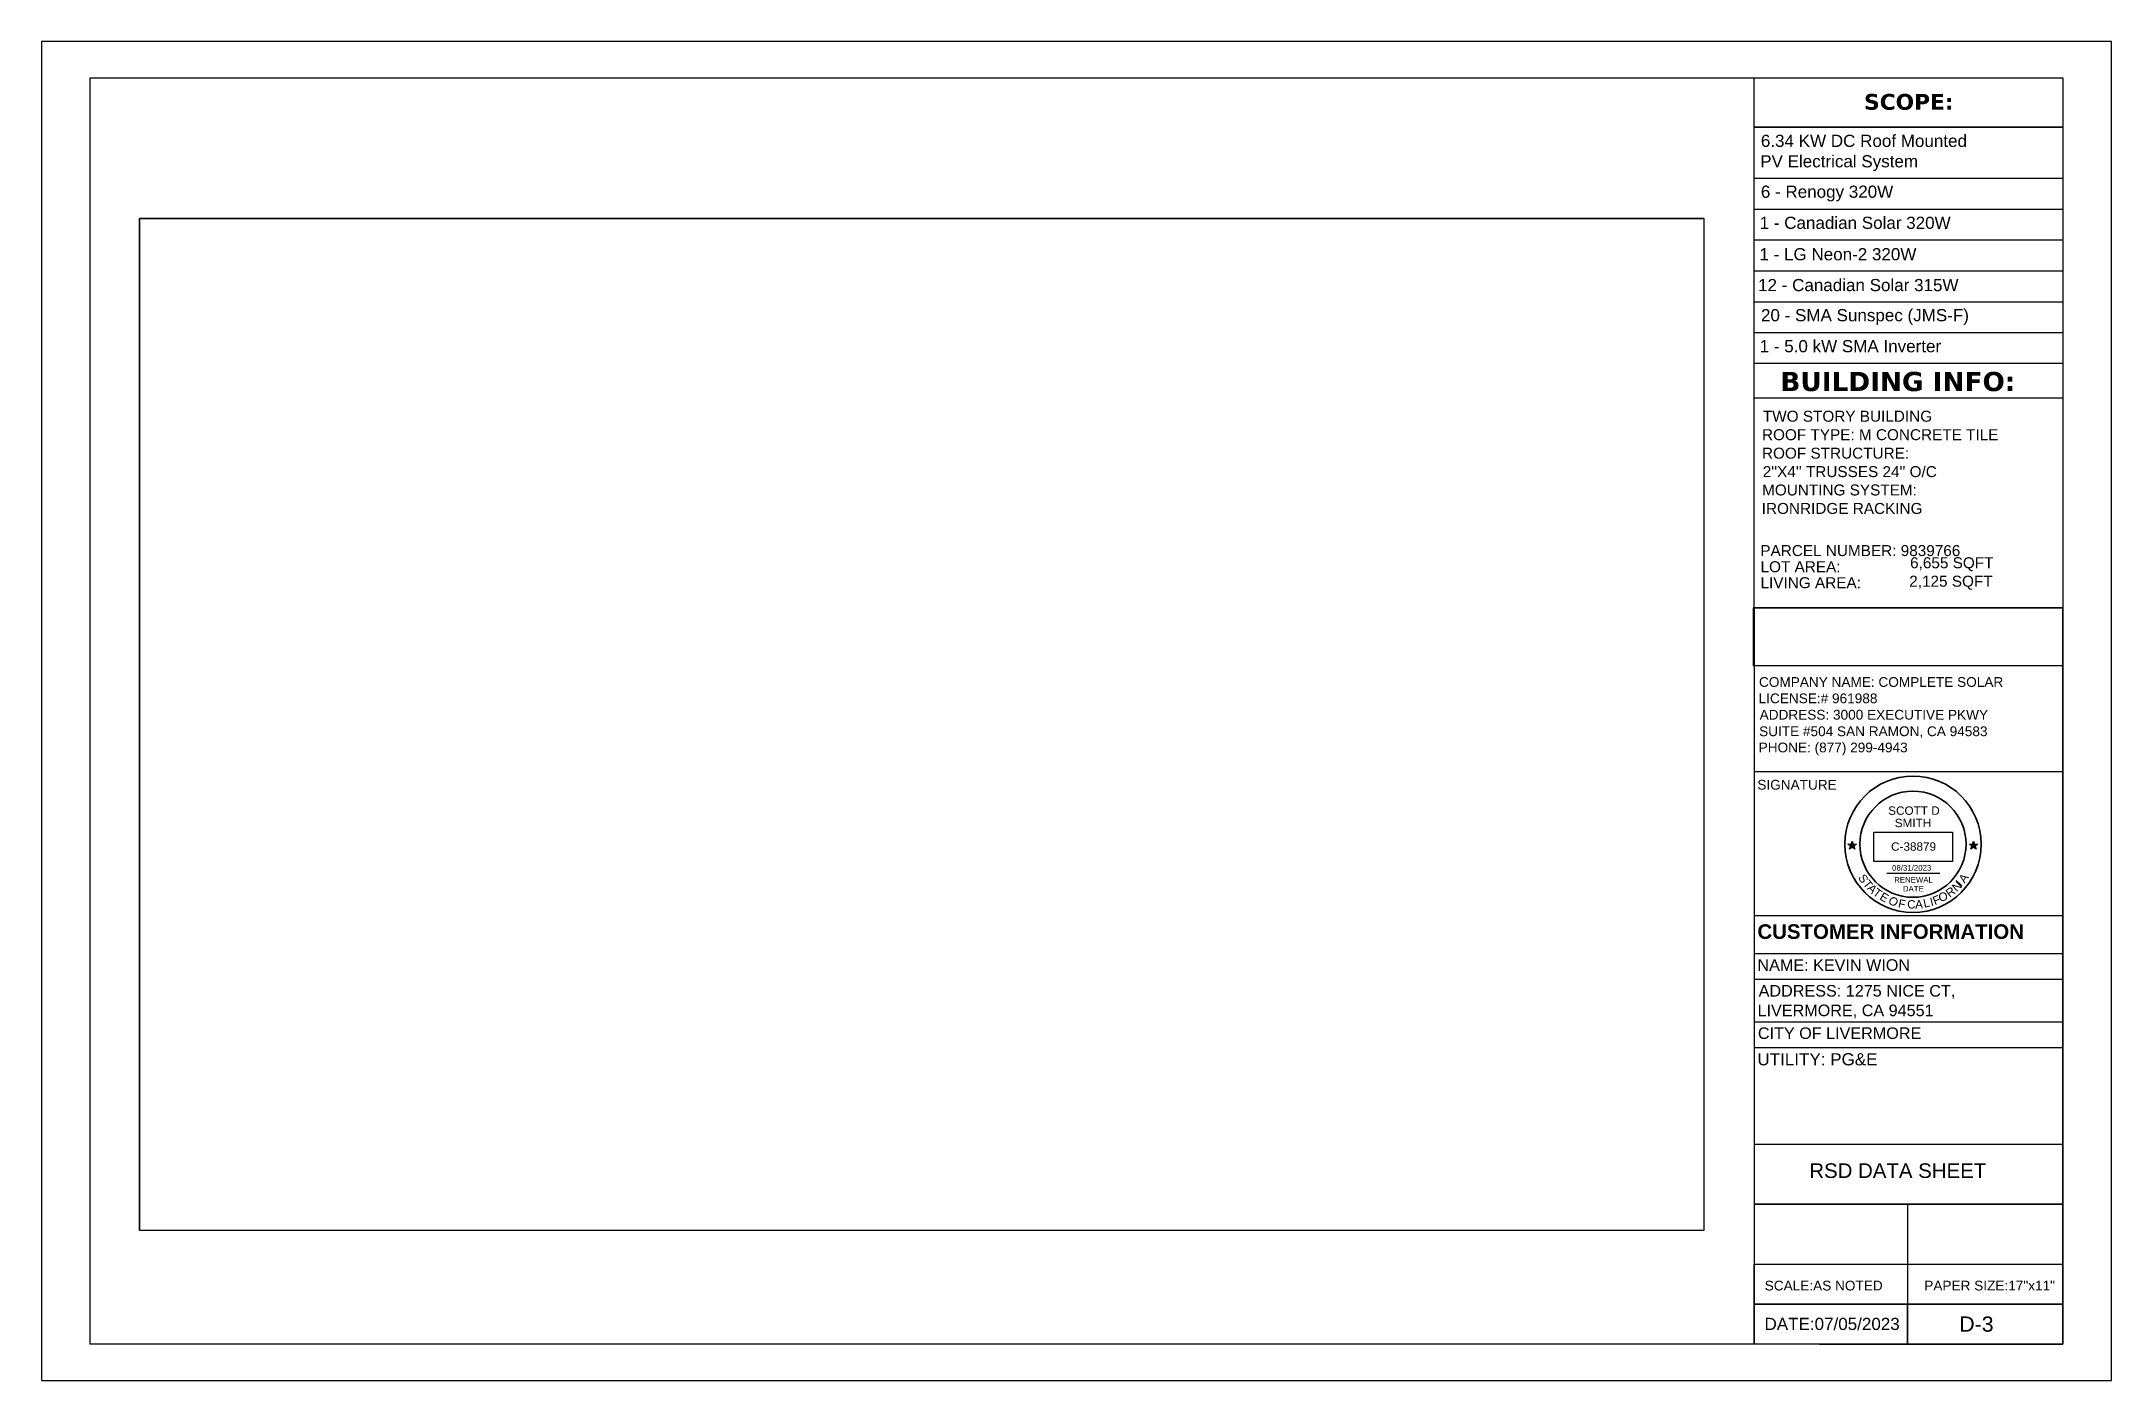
# Model space of a CAD drawing. Header units: millimetres. Extents: x -419 to 20046, y -14642 to 2638.
# Drawn here: x 2166 to 3866, y -12122 to -11022 of the extents above; entities that cross this region are included whole.
import ezdxf

# ---------------------------------------------------------------- set-up
doc = ezdxf.new("R2010")
doc.units = ezdxf.units.MM
doc.layers.add('PDF10_0', color=7, linetype='Continuous', true_color=0xb3b3b3)
for name, color, linetype in [('PDF10_PDF_Geometry', 7, 'Continuous'), ('PDF10_TEXT', 7, 'Continuous'), ('PDF11_PDF_Geometry', 7, 'Continuous'), ('PDF5_Text', 7, 'Continuous'), ('PDF9_PDF_Geometry', 7, 'Continuous'), ('PDF_Text', 7, 'Continuous')]:
    doc.layers.add(name, color=color, linetype=linetype)
doc.styles.add('PDF Arial', font='arial.ttf')
doc.styles.add('PDF Arial Bold', font='arialbd.ttf')
doc.styles.add('PDF Verdana Bold', font='verdanab.ttf')
doc.styles.get("Standard").update_dxf_attribs({"font": 'arial.ttf'})
picture_1 = doc.add_image_def('image48.png', size_in_pixel=(45, 240))
picture_2 = doc.add_image_def('image49.png', size_in_pixel=(3051, 4714))
picture_3 = doc.add_image_def('image15.png', size_in_pixel=(858, 321))

msp = doc.modelspace()

# ---------------------------------------------------------------- texts
at = {"attachment_point": 1}
for s, width, heights, insert, char_height, line_spacing_factor in [('SCOTT D\\P  SMITH', 46.3475, [0], (3682.557, -11650.186), 6.8956, 0.88), ('RENEWAL\\P    DATE', 31.39541, [17.047], (3687.473, -11708.086), 4.597, 0.96)]:
    msp.add_mtext_dynamic_manual_height_columns(s, width=width, gutter_width=4.597, heights=heights, dxfattribs=dict(at, insert=insert, char_height=char_height, line_spacing_factor=line_spacing_factor))
for s, width, insert, char_height in [('C-38879', 41.58956, (3684.898, -11679.678), 6.8956), ('08/31/2023', 38.13279, (3685.755, -11698.35), 4.597)]:
    msp.add_mtext_dynamic_manual_height_columns(s, width=width, gutter_width=4.597, heights=[0], dxfattribs=dict(at, insert=insert, char_height=char_height))
at = {"layer": 'PDF10_TEXT', "attachment_point": 7}
for s, insert, char_height, style in [('SCOPE:', (3662.728, -11078.252), 12.9996, 'PDF Verdana Bold'), ('6.34 KW DC Roof Mounted', (3577.993, -11108.674), 9.99966, 'PDF Arial'), ('PV Electrical System', (3577.449, -11128.328), 9.99966, 'PDF Arial'), ('6 - Renogy 320W', (3577.993, -11153.304), 9.99966, 'PDF Arial'), ('1 - Canadian Solar 320W', (3576.994, -11175.97), 9.99966, 'PDF Arial'), ('20 - SMA Sunspec (JMS-F)', (3578.084, -11254.748), 9.99966, 'PDF Arial'), ('1 - 5.0 kW SMA Inverter', (3576.994, -11277.318), 9.99966, 'PDF Arial'), ('BUILDING INFO:', (3593.978, -11309.352), 15.74948, 'PDF Verdana Bold'), ('TWO STORY BUILDING', (3579.628, -11334.335), 8.99967, 'PDF Arial'), ('ROOF TYPE: M CONCRETE TILE', (3578.902, -11349.502), 8.99967, 'PDF Arial'), ('ROOF STRUCTURE:', (3578.902, -11364.668), 8.99967, 'PDF Arial'), ("2''X4'' TRUSSES 24'' O/C", (3579.537, -11379.835), 8.99967, 'PDF Arial'), ('MOUNTING SYSTEM:', (3578.992, -11394.911), 8.99967, 'PDF Arial'), ('IRONRIDGE RACKING', (3578.72, -11410.078), 8.99967, 'PDF Arial'), ('6,655 SQFT', (3700.541, -11457.023), 8.9997, 'PDF Arial'), ('2,125 SQFT', (3699.826, -11472.19), 8.9997, 'PDF Arial'), ('COMPANY NAME: COMPLETE SOLAR', (3576.45, -11552.102), 7.99975, 'PDF Arial'), ('LICENSE:# 961988', (3576.177, -11565.543), 7.99975, 'PDF Arial'), ('ADDRESS: 3000 EXECUTIVE PKWY', (3576.994, -11578.99), 7.99975, 'PDF Arial'), ('SUITE #504 SAN RAMON, CA 94583', (3576.54, -11593.962), 7.99975, 'PDF Arial'), ('PHONE: (877) 299-4943', (3576.177, -11608.173), 7.99975, 'PDF Arial'), ('SIGNATURE', (3575.087, -11636.473), 7.9998, 'PDF Arial'), ('CUSTOMER INFORMATION', (3575.178, -11759.155), 11.99963, 'PDF Arial Bold'), ('NAME: KEVIN WION', (3575.178, -11785.351), 9.49966, 'PDF Arial'), ('ADDRESS: 1275 NICE CT,', (3576.177, -11808.138), 9.49966, 'PDF Arial'), ('LIVERMORE, CA 94551', (3575.269, -11824.213), 9.49966, 'PDF Arial'), ('CITY OF LIVERMORE', (3575.541, -11841.295), 9.49966, 'PDF Arial'), ('UTILITY: PG&E', (3575.178, -11862.98), 9.99966, 'PDF Arial'), ('RSD DATA SHEET', (3617.772, -11955.497), 11.99963, 'PDF Arial'), ('D-3', (3740.923, -12081.753), 12.4996, 'PDF Arial'), ('DATE:07/05/2023', (3580.99, -12080.346), 9.99966, 'PDF Arial')]:
    msp.add_mtext(s, dxfattribs=dict(at, insert=insert, char_height=char_height, style=style))
at = {"layer": 'PDF5_Text', "attachment_point": 7, "style": 'PDF Arial'}
for s, insert, char_height in [('1 - LG Neon-2 320W', (3576.834, -11201.798), 9.99966), ('12 - Canadian Solar 315W', (3575.689, -11227.137), 9.99966), ('PARCEL NUMBER: 9839766', (3577.561, -11444.694), 8.99967), ('LOT AREA:', (3577.735, -11457.954), 8.9997), ('LIVING AREA:', (3577.715, -11471.053), 8.99967)]:
    msp.add_mtext(s, dxfattribs=dict(at, insert=insert, char_height=char_height))
at = {"layer": 'PDF_Text', "insert": (3581.156, -12047.842), "char_height": 7.99975, "attachment_point": 7, "style": 'PDF Arial'}
msp.add_mtext('SCALE:AS NOTED           PAPER SIZE:17"x11"', dxfattribs=at)

# ---------------------------------------------------------------- blocks, each defined once
blk = doc.blocks.new('star')
h = blk.add_hatch(color=256)
h.dxf.hatch_style = 1
h.paths.add_polyline_path([(116.5, 62.57), (116.86, 62.57), (116.68, 63.12)])
h.paths.add_polyline_path([(116.68, 62.02), (116.97, 62.23), (116.86, 62.57), (116.5, 62.57), (116.39, 62.23)])
h.paths.add_polyline_path([(116.5, 62.57), (115.92, 62.57), (116.39, 62.23)])
h.paths.add_polyline_path([(116.39, 62.23), (116.21, 61.67), (116.68, 62.02)])
h.paths.add_polyline_path([(116.68, 62.02), (117.15, 61.67), (116.97, 62.23)])
h.paths.add_polyline_path([(116.97, 62.23), (117.44, 62.57), (116.86, 62.57)])
for p, q in [((116.21, 61.67), (116.68, 63.12)), ((116.68, 63.12), (117.15, 61.67)), ((115.92, 62.57), (117.44, 62.57)), ((117.15, 61.67), (115.92, 62.57)), ((117.44, 62.57), (116.21, 61.67))]:
    blk.add_line(p, q)
blk = doc.blocks.new('a')
at = {"color": 1, "char_height": 15, "attachment_point": 1}
for s, insert, rotation in [('{\\C256;S}', (169, 149), 301.8504), ('{\\C256;T}', (176.1, 138.5), 308.5602), ('{\\C256;A}', (182.8, 131.2), 313.9392), ('{\\C256;T}', (190.6, 123.2), 324.7462), ('{\\C256;E}', (201.4, 115.5), 330.0103), ('{\\C256;O}', (299, 112.2), 12.6875), ('{\\C256;R}', (311.3, 116.8), 36.4598), ('{\\C256;N}', (322.6, 125.5), 43.0781), ('{\\C256;I}', (344.8, 127.8), 227.4846), ('{\\C256;A}', (335, 138.5), 54.6588), ('{\\C256;O}', (218.6, 109.1), 319.6464), ('{\\C256;A}', (258.4, 100.3), 1.6689), ('{\\C256;L}', (271.7, 101.5), 12.6875), ('{\\C256;I}', (283.7, 104.3), 13.6115), ('{\\C256;F}', (288.3, 105.4), 21.5682)]:
    blk.add_mtext_dynamic_manual_height_columns(s, width=30.733, gutter_width=125, heights=[0], dxfattribs=dict(at, insert=insert, rotation=rotation))
at = {"color": 1, "insert": (244.5, 100.5), "char_height": 15, "attachment_point": 1}
blk.add_mtext_dynamic_manual_height_columns('{\\C256;C}', width=30.733, gutter_width=125, heights=[0], dxfattribs=at)
blk = doc.blocks.new('1')
at = {"color": 1, "xscale": 0.1018808021228187, "yscale": 0.1018808021228187, "zscale": 0.1018808021228187}
blk.add_blockref('a', (510.97, 81.39), dxfattribs=at)
at = {"color": 1, "insert": (534.46, 91.84), "char_height": 1.528, "attachment_point": 1, "rotation": 347.3366}
blk.add_mtext_dynamic_manual_height_columns('{\\C256;F}', width=1.5282, gutter_width=12.74, heights=[0], dxfattribs=at)

# ---------------------------------------------------------------- linework, layer by layer
at = {"lineweight": 30}
msp.add_line((3681.289, -11704.997), (3725.072, -11704.997), dxfattribs=at)
at = {"lineweight": 35}
for radius in [56, 43.581]:
    msp.add_circle((3702.893, -11681.221), radius, dxfattribs=at)
at = {"layer": 'PDF10_0', "lineweight": 25}
for points in [[(2246.769, -11998.432), (2246.769, -11167.347), (3531.04, -11167.347), (3531.04, -11998.432)], [(3572.544, -11534.71), (3572.544, -11487.121), (3826.02, -11487.121), (3826.02, -11534.71)]]:
    msp.add_lwpolyline(points, close=True, dxfattribs=at)
at = {"layer": 'PDF10_PDF_Geometry', "lineweight": 25}
for points in [[(3826.02, -11051.825), (3826.02, -12091.794), (2206.082, -12091.794), (2206.082, -11051.825), (3826.02, -11051.825), (3826.02, -12091.794), (3572.544, -12091.794), (3572.544, -12059.008), (3826.02, -12059.008), (3572.544, -12059.008), (3572.544, -12026.041), (3826.02, -12026.041)], [(3826.02, -11569.675), (3826.02, -12026.041), (3826.02, -12059.008), (3826.02, -12091.794), (3826.02, -11487.121), (3572.544, -11487.121), (3572.544, -12091.794)], [(3572.544, -11739.688), (3826.02, -11739.688)], [(3572.544, -11771.021), (3826.02, -11771.021)], [(3572.544, -11792.091), (3826.02, -11792.091)], [(3572.544, -11826.965), (3826.111, -11826.965)], [(3572.544, -11848.126), (3826.111, -11848.126)], [(3572.544, -11927.684), (3826.111, -11927.684)], [(3576.086, -11976.817), (3826.02, -11976.817), (3572.544, -11976.817), (3826.02, -11976.817), (3698.419, -11976.817), (3698.419, -12026.041), (3826.02, -12026.041), (3826.02, -11976.817)], [(3698.419, -12026.041), (3698.419, -12059.008), (3698.419, -12091.794)]]:
    msp.add_lwpolyline(points, dxfattribs=at)
msp.add_lwpolyline([(3826.02, -12059.008), (3826.02, -12091.794), (3698.419, -12091.794), (3698.419, -12059.008)], close=True, dxfattribs=at)
at = {"layer": 'PDF10_PDF_Geometry', "color": 251, "lineweight": 25, "true_color": 0x525252}
msp.add_lwpolyline([(3626.128, -12091.794), (3826.02, -12091.794)], dxfattribs=at)
at = {"layer": 'PDF11_PDF_Geometry', "lineweight": 25}
msp.add_lwpolyline([(2166.121, -11021.855), (2166.121, -12121.764), (3865.98, -12121.764), (3865.98, -11021.855)], close=True, dxfattribs=at)
at = {"layer": 'PDF9_PDF_Geometry', "lineweight": 25}
for points in [[(3572.544, -11487.121), (3572.544, -11051.825)], [(3572.544, -11134.289), (3826.02, -11134.289)], [(3572.544, -11159.627), (3826.02, -11159.627)], [(3572.544, -11184.966), (3826.02, -11184.966)], [(3572.544, -11210.304), (3826.02, -11210.304)], [(3572.544, -11235.643), (3826.02, -11235.643)], [(3572.544, -11260.981), (3826.02, -11260.981)], [(3572.544, -11314.655), (3826.02, -11314.655)], [(3572.635, -11621.624), (3826.111, -11621.624)]]:
    msp.add_lwpolyline(points, dxfattribs=at)
for points in [[(3826.02, -11092.33), (3572.544, -11092.33)], [(3826.02, -11092.33), (3826.02, -11286.32), (3572.544, -11286.32), (3572.544, -11092.33)]]:
    msp.add_lwpolyline(points, close=True, dxfattribs=at)

# ---------------------------------------------------------------- block references
at = {"xscale": 4.597039828451667, "yscale": 4.597039828451667, "zscale": 4.597039828451667, "rotation": 287.9700872862333}
for p in [(3214.978, -11260.474), (3314.679, -11260.496)]:
    msp.add_blockref('star', p, dxfattribs=at)
at = {"color": 1, "xscale": 4.51217474996896, "yscale": 4.51217474996896, "zscale": 4.51217474996896}
msp.add_blockref('1', (1280.156, -12140.594), dxfattribs=at)

msp.set_redraw_order([(e.dxf.handle, doc.entitydb.next_handle()) for e in msp.query("TEXT MTEXT ATTDEF DIMENSION ARC_DIMENSION")])  # texts and dimensions are drawn at this point

# ---------------------------------------------------------------- pictures from other files: only their frames are drawn
at = {"color": 7, "true_color": 0xffffff}
image = msp.add_image(picture_3, insert=(3670.77, -11695.522), size_in_units=(64.617, 24.175), dxfattribs=dict(at, brightness=7, contrast=73))
image.dxf.flags = 15
at = {"layer": 'PDF10_0', "color": 7, "lineweight": 0}
image = msp.add_image(picture_2, insert=(3531.04, -11998.432), size_in_units=(831.266, 1284.222), rotation=90, dxfattribs=at)
image.dxf.flags = 15
image = msp.add_image(picture_1, insert=(3826.02, -11534.71), size_in_units=(47.544, 254.293), rotation=90, dxfattribs=at)
image.dxf.flags = 15

doc.saveas('drawing.dxf')
